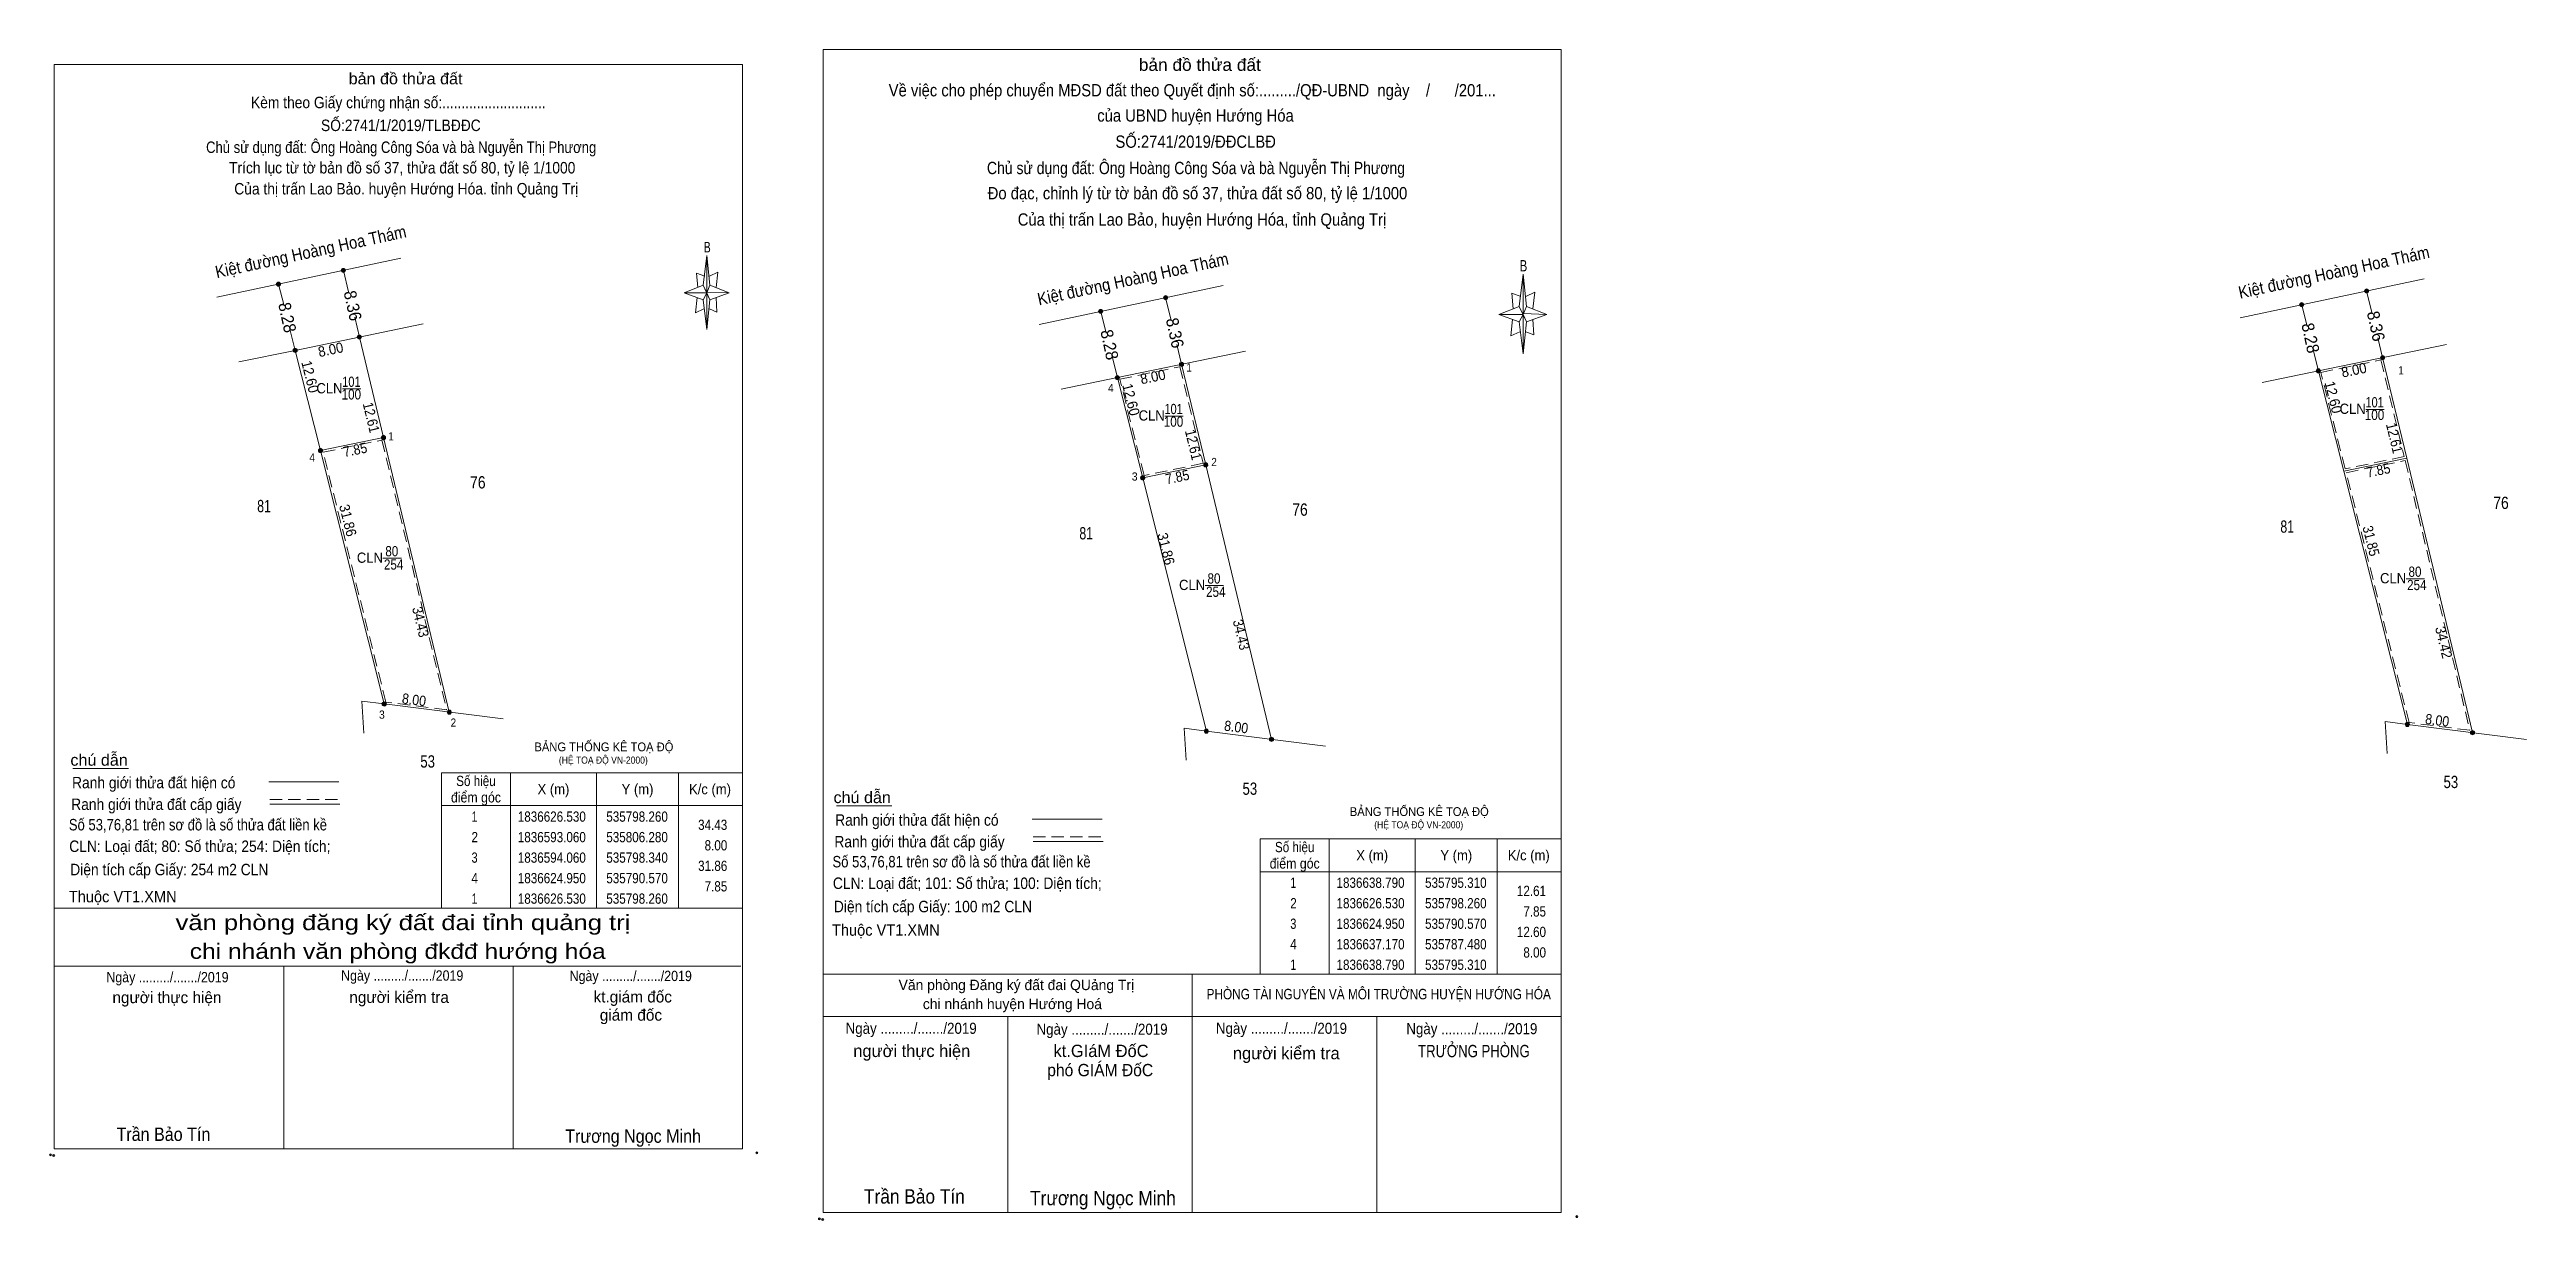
# Model space of a CAD drawing. Header units: metres. Extents: x 535511 to 536183, y 1836485 to 1836733.
# Drawn here: x 535510.8 to 535812.9, y 1836533.6 to 1836676.4 of the extents above; entities that cross this region are included whole.
import ezdxf
from ezdxf.enums import TextEntityAlignment as Align

# ---------------------------------------------------------------- set-up
doc = ezdxf.new("R2010")
doc.units = ezdxf.units.M
doc.header["$LTSCALE"] = 0.5
doc.header["$PDMODE"] = 32
doc.header["$PDSIZE"] = 0.25
doc.linetypes.add('DOTTED', pattern=[1.5, 0.3, -1.2])
doc.linetypes.add('MEDIUM_DASHED', pattern=[4.5, 3, -1.5])
for name, color, linetype, lineweight in [('1', 7, 'DOTTED', 13), ('10', 7, 'Continuous', 13), ('17', 7, 'Continuous', 13), ('2', 7, 'Continuous', 13), ('23', 7, 'Continuous', 13), ('5', 7, 'Continuous', 13), ('6', 7, 'Continuous', 13), ('63', 7, 'Continuous', 13)]:
    doc.layers.add(name, color=color, linetype=linetype, lineweight=lineweight)

msp = doc.modelspace()

# ---------------------------------------------------------------- texts
at = {"layer": '1'}
for s, height, width, p in [('BẢNG THỐNG KÊ TOẠ ĐỘ ', 1.072, 0.95, (535569.92, 1836590.79)), ('(HỆ TOẠ ĐỘ VN-2000)', 0.8672, 0.9, (535572.9, 1836589.28)), ('BẢNG THỐNG KÊ TOẠ ĐỘ ', 1.072, 0.95, (535669.36, 1836582.9)), ('(HỆ TOẠ ĐỘ VN-2000)', 0.8672, 0.9, (535672.34, 1836581.39))]:
    msp.add_text(s, height=height, dxfattribs=dict(at, width=width)).set_placement(p)
at = {"layer": '2'}
for s, rotation, width, p in [('8.00', 11.689, 0.95, (535545.1984, 1836639.16)), ('12.60', 284.191, 0.95, (535541.9634, 1836636.3082)), ('8.00', 11.689, 0.95, (535645.4684, 1836635.84)), ('8.00', 11.689, 0.95, (535791.9434, 1836636.661)), ('12.60', 284.191, 0.95, (535642.0734, 1836633.5182)), ('12.60', 284.191, 0.95, (535788.7034, 1836633.8082)), ('12.61', 283.529, 0.9, (535549.4124, 1836631.3412)), ('12.61', 283.529, 0.9, (535649.6824, 1836628.0212)), ('12.61', 283.529, 0.9, (535796.1537, 1836628.8362))]:
    msp.add_text(s, height=1.25, rotation=rotation, dxfattribs=dict(at, width=width)).set_placement(p, align=Align.CENTER)
for s, height, width, p in [(' 1', 1, 0.9, (535650.1, 1836637.09)), (' 1', 1, 0.9, (535797.89, 1836636.74)), (' 4', 1, 0.95, (535640.57, 1836634.58)), (' 1', 1, 0.9, (535552.77, 1836628.69)), (' 4', 1, 0.95, (535543.17, 1836626.11)), (' 2', 1, 0.9, (535653.14, 1836625.56)), (' 3', 1, 0.95, (535643.48, 1836623.79)), (' 3', 1, 0.95, (535551.67, 1836594.76)), (' 2', 1, 0.9, (535560.37, 1836593.79)), ('12.61', 1.25, 0.85, (535693.29, 1836573.14)), ('7.85', 1.25, 0.85, (535693.29, 1836570.64)), ('12.60', 1.25, 0.85, (535693.29, 1836568.14)), ('8.00', 1.25, 0.85, (535693.29, 1836565.64))]:
    msp.add_text(s, height=height, dxfattribs=dict(at, width=width)).set_placement(p, align=Align.RIGHT)
for s, width, p in [('100', 0.85, (535547.59, 1836633.68)), ('100', 0.85, (535647.86, 1836630.36)), ('100', 0.85, (535794.33, 1836631.18)), ('254', 0.85, (535552.75, 1836612.94)), ('254', 0.85, (535653.02, 1836609.62)), ('254', 0.85, (535799.49, 1836610.44)), ('Số hiệu', 0.85, (535662.64, 1836578.49)), ('điểm góc', 0.9, (535662.64, 1836576.49)), ('X (m)', 0.95, (535672.09, 1836577.49)), ('Y (m)', 0.95, (535682.345, 1836577.49)), ('K/c (m)', 0.95, (535691.185, 1836577.49)), (' 1', 0.75, (535662.29, 1836574.14)), ('1836638.790', 0.85, (535671.89, 1836574.14)), ('535795.310', 0.85, (535682.29, 1836574.14)), (' 2', 0.85, (535662.295, 1836571.64)), ('1836626.530', 0.85, (535671.89, 1836571.64)), ('535798.260', 0.85, (535682.29, 1836571.64)), (' 4', 0.85, (535662.29, 1836566.64)), (' 3', 0.8, (535662.285, 1836569.14)), ('1836624.950', 0.85, (535671.89, 1836569.14)), ('1836637.170', 0.85, (535671.89, 1836566.64)), ('535790.570', 0.85, (535682.29, 1836569.14)), ('535787.480', 0.85, (535682.29, 1836566.64)), (' 1', 0.75, (535662.29, 1836564.14)), ('1836638.790', 0.85, (535671.89, 1836564.14)), ('535795.310', 0.85, (535682.29, 1836564.14))]:
    msp.add_text(s, height=1.25, dxfattribs=dict(at, width=width)).set_placement(p, align=Align.CENTER)
at = {"layer": '23', "width": 0.85}
for p in [(535563.015, 1836622.83), (535663.285, 1836619.51), (535809.755, 1836620.33)]:
    msp.add_text('76', height=1.5, dxfattribs=at).set_placement(p, align=Align.CENTER)
at = {"layer": '5'}
for s, height, width, p in [('bản đồ thửa đất', 1.399, 1.05, (535554.205, 1836672.11)), ('bản đồ thửa đất', 1.5, 1.05, (535651.07, 1836673.75)), ('Kèm theo Giấy chứng nhận số:...........................', 1.399, 0.9, (535553.325, 1836669.2)), ('Về việc cho phép chuyển MĐSD đất theo Quyết định số:........./QĐ-UBND  ngày    /      /201...', 1.5, 0.9, (535650.15, 1836670.64)), ('SỐ:2741/1/2019/TLBĐĐC', 1.4, 0.9, (535553.63, 1836666.41)), ('của UBND huyện Hướng Hóa', 1.5, 0.9, (535650.54, 1836667.56)), ('Chủ sử dụng đất: Ông Hoàng Công Sóa và bà Nguyễn Thị Phương', 1.4, 0.85, (535553.67, 1836663.74)), ('SỐ:2741/2019/ĐĐCLBĐ', 1.5, 0.9, (535650.56, 1836664.37)), ('Trích lục từ tờ bản đồ số 37, thửa đất số 80, tỷ lệ 1/1000 ', 1.4, 0.9, (535554.03, 1836661.24)), ('Chủ sử dụng đất: Ông Hoàng Công Sóa và bà Nguyễn Thị Phương', 1.5, 0.85, (535650.6, 1836661.16)), ('Của thị trấn Lao Bảo. huyện Hướng Hóa. tỉnh Quảng Trị', 1.4, 0.9, (535554.285, 1836658.68)), ('Đo đạc, chỉnh lý từ tờ bản đồ số 37, thửa đất số 80, tỷ lệ 1/1000 ', 1.5, 0.9, (535651.035, 1836658.09)), ('Của thị trấn Lao Bảo, huyện Hướng Hóa, tỉnh Quảng Trị', 1.5, 0.9, (535651.335, 1836654.88)), ('B', 1.285, 0.75, (535590.995, 1836651.61)), ('B', 1.377, 0.75, (535690.54, 1836649.3)), ('văn phòng đăng ký đất đai tỉnh quảng trị', 1.865, 1.25, (535553.885, 1836568.98)), ('chi nhánh văn phòng đkđđ hướng hóa', 1.865, 1.2, (535553.25, 1836565.48)), ('Ngày ........./......./2019', 1.259, 0.9, (535525.165, 1836562.62)), ('Ngày ........./......./2019', 1.259, 0.9, (535553.795, 1836562.82)), ('Ngày ........./......./2019', 1.259, 0.9, (535581.665, 1836562.77)), ('Ngày ........./......./2019', 1.35, 0.9, (535615.865, 1836556.34)), ('Ngày ........./......./2019', 1.35, 0.9, (535639.145, 1836556.23)), ('Ngày ........./......./2019', 1.35, 0.9, (535661.025, 1836556.34)), ('Ngày ........./......./2019', 1.35, 0.9, (535684.245, 1836556.29)), ('phó GIÁM ĐốC', 1.5, 0.95, (535638.92, 1836551.17)), ('TRƯỞNG PHÒNG', 1.5, 0.8, (535684.495, 1836553.49)), ('Trần Bảo Tín', 1.629, 0.9, (535524.675, 1836543.28)), ('Trương Ngọc Minh', 1.63, 0.9, (535581.955, 1836543.05)), ('Trần Bảo Tín', 1.75, 0.9, (535616.26, 1836535.64)), ('Trương Ngọc Minh', 1.75, 0.9, (535639.255, 1836535.44))]:
    msp.add_text(s, height=height, dxfattribs=dict(at, width=width)).set_placement(p, align=Align.CENTER)
for s, height, p in [('người kiểm tra', 1.399, (535553.42, 1836560.11)), ('kt.giám đốc', 1.4, (535581.91, 1836560.16)), ('người thực hiện', 1.399, (535525.105, 1836560.08)), ('giám đốc', 1.4, (535581.69, 1836557.94)), ('người thực hiện', 1.5, (535615.94, 1836553.51)), ('kt.GIáM ĐốC', 1.5, (535639.025, 1836553.51)), ('người kiểm tra', 1.5, (535661.615, 1836553.23))]:
    msp.add_text(s, height=height, dxfattribs=at).set_placement(p, align=Align.CENTER)
at = {"layer": '6'}
for s, rotation, width, p in [('Kiệt đường Hoàng Hoa Thám', 12.184, 0.9, (535542.7967, 1836650.9745)), ('Kiệt đường Hoàng Hoa Thám', 12.184, 0.9, (535643.0667, 1836647.6545)), ('Kiệt đường Hoàng Hoa Thám', 12.184, 0.9, (535789.5367, 1836648.4745)), ('8.36', 282.151, 0.95, (535547.0391, 1836644.9629)), ('8.28', 282.151, 0.95, (535539.0548, 1836643.5229)), ('8.36', 282.151, 0.95, (535647.3091, 1836641.6429)), ('8.36', 282.151, 0.95, (535793.778, 1836642.4679)), ('8.28', 282.151, 0.95, (535639.3248, 1836640.2029)), ('8.28', 282.151, 0.95, (535785.7948, 1836641.0229))]:
    msp.add_text(s, height=1.5, rotation=rotation, dxfattribs=dict(at, width=width)).set_placement(p, align=Align.CENTER)
for s, height, width, p in [('CLN', 1.25, 0.95, (535544.925, 1836634.43)), ('101', 1.25, 0.8, (535547.6, 1836635.22)), ('CLN', 1.25, 0.95, (535645.195, 1836631.11)), ('101', 1.25, 0.8, (535647.87, 1836631.9)), ('CLN', 1.25, 0.95, (535791.665, 1836631.93)), ('101', 1.25, 0.8, (535794.34, 1836632.72)), ('81', 1.5, 0.75, (535536.945, 1836619.94)), ('81', 1.5, 0.75, (535637.215, 1836616.62)), ('81', 1.5, 0.75, (535783.685, 1836617.44)), ('CLN', 1.25, 0.95, (535549.855, 1836613.77)), ('80', 1.25, 0.85, (535552.525, 1836614.56)), ('80', 1.25, 0.85, (535799.265, 1836612.06)), ('CLN', 1.25, 0.95, (535650.125, 1836610.45)), ('80', 1.25, 0.85, (535652.795, 1836611.24)), ('CLN', 1.25, 0.95, (535796.595, 1836611.27)), ('53', 1.5, 0.8, (535556.9, 1836588.8)), ('53', 1.5, 0.8, (535657.17, 1836585.48)), ('53', 1.5, 0.8, (535803.64, 1836586.3)), ('PHÒNG TÀI NGUYÊN VÀ MÔI TRƯỜNG HUYỆN HƯỚNG HÓA', 1.27, 0.85, (535672.885, 1836560.55))]:
    msp.add_text(s, height=height, dxfattribs=dict(at, width=width)).set_placement(p, align=Align.CENTER)
for s, height, width, p in [('chú dẫn', 1.399, 1.05, (535513.33, 1836589.03)), ('Ranh giới thửa đất hiện có ', 1.399, 0.9, (535513.53, 1836586.27)), ('chú dẫn', 1.399, 1.05, (535606.4, 1836584.47)), ('Ranh giới thửa đất cấp giấy', 1.399, 0.9, (535513.43, 1836583.63)), ('Ranh giới thửa đất hiện có ', 1.399, 0.9, (535606.6, 1836581.71)), ('Số 53,76,81 trên sơ đồ là số thửa đất liền kề', 1.4, 0.85, (535513.14, 1836581.14)), ('CLN: Loại đất; 80: Số thửa; 254: Diện tích;', 1.4, 0.9, (535513.19, 1836578.51)), ('Ranh giới thửa đất cấp giấy', 1.399, 0.9, (535606.5, 1836579.07)), ('Diện tích cấp Giấy: 254 m2 CLN', 1.4, 0.9, (535513.31, 1836575.67)), ('Số 53,76,81 trên sơ đồ là số thửa đất liền kề', 1.4, 0.85, (535606.27, 1836576.63)), ('Thuộc VT1.XMN', 1.4, 0.95, (535513.14, 1836572.37)), ('CLN: Loại đất; 101: Số thửa; 100: Diện tích;', 1.4, 0.9, (535606.32, 1836574)), ('Diện tích cấp Giấy: 100 m2 CLN', 1.4, 0.9, (535606.44, 1836571.16)), ('Thuộc VT1.XMN', 1.4, 0.95, (535606.21, 1836568.3))]:
    msp.add_text(s, height=height, dxfattribs=dict(at, width=width)).set_placement(p)
for s, p in [(' Văn phòng Đăng ký đất đai QUảng Trị', (535628.46, 1836561.67)), ('chi nhánh huyện Hướng Hoá', (535628.21, 1836559.35))]:
    msp.add_text(s, height=1.267, dxfattribs=at).set_placement(p, align=Align.CENTER)
at = {"layer": '63'}
for s, rotation, width, p in [('7.85', 11.611, 0.9, (535548.1842, 1836626.9429)), ('7.85', 11.611, 0.9, (535648.4542, 1836623.6229)), ('7.85', 11.611, 0.9, (535794.9242, 1836624.4429)), ('31.86', 284.119, 0.95, (535546.5698, 1836618.7925)), ('31.86', 284.119, 0.95, (535646.3498, 1836615.3225)), ('31.85', 284.119, 0.9, (535793.3048, 1836616.2925)), ('34.43', 283.475, 0.9, (535555.4291, 1836606.4156)), ('34.43', 283.475, 0.9, (535655.5191, 1836604.8556)), ('34.42', 283.475, 0.95, (535802.1663, 1836603.9156)), ('8.00', 352.822, 0.9, (535555.1619, 1836596.4546)), ('8.00', 352.822, 0.9, (535801.9019, 1836593.9546)), ('8.00', 352.822, 0.9, (535655.4319, 1836593.1346))]:
    msp.add_text(s, height=1.25, rotation=rotation, dxfattribs=dict(at, width=width)).set_placement(p, align=Align.CENTER)
for s, width, p in [('điểm góc', 0.9, (535562.79, 1836584.55)), ('Số hiệu', 0.85, (535562.79, 1836586.55)), ('X (m)', 0.95, (535572.24, 1836585.55)), ('Y (m)', 0.95, (535582.495, 1836585.55)), ('K/c (m)', 0.95, (535591.335, 1836585.55)), (' 1', 0.75, (535562.44, 1836582.2)), ('1836626.530', 0.85, (535572.04, 1836582.2)), ('535798.260', 0.85, (535582.44, 1836582.2)), (' 2', 0.85, (535562.445, 1836579.7)), ('1836593.060', 0.85, (535572.04, 1836579.7)), ('535806.280', 0.85, (535582.44, 1836579.7)), (' 3', 0.8, (535562.435, 1836577.2)), ('1836594.060', 0.85, (535572.04, 1836577.2)), ('535798.340', 0.85, (535582.44, 1836577.2)), (' 4', 0.85, (535562.44, 1836574.7)), ('1836624.950', 0.85, (535572.04, 1836574.7)), ('535790.570', 0.85, (535582.44, 1836574.7)), (' 1', 0.75, (535562.44, 1836572.2)), ('1836626.530', 0.85, (535572.04, 1836572.2)), ('535798.260', 0.85, (535582.44, 1836572.2))]:
    msp.add_text(s, height=1.25, dxfattribs=dict(at, width=width)).set_placement(p, align=Align.CENTER)
at = {"layer": '63', "width": 0.85}
for s, p in [('34.43', (535593.44, 1836581.2)), ('8.00', (535593.44, 1836578.7)), ('31.86', (535593.44, 1836576.2)), ('7.85', (535593.44, 1836573.7))]:
    msp.add_text(s, height=1.25, dxfattribs=at).set_placement(p, align=Align.RIGHT)

# ---------------------------------------------------------------- hatches: boundary and pattern name
at = {"layer": '10'}
for points in [[(535546.87, 1836649.42, 1), (535546.37, 1836649.42, 1)], [(535538.96, 1836647.74, 1), (535538.46, 1836647.74, 1)], [(535647.14, 1836646.1, 1), (535646.64, 1836646.1, 1)], [(535793.61, 1836646.92, 1), (535793.11, 1836646.92, 1)], [(535639.23, 1836644.42, 1), (535638.73, 1836644.42, 1)], [(535785.7, 1836645.24, 1), (535785.2, 1836645.24, 1)], [(535548.82, 1836641.29, 1), (535548.32, 1836641.29, 1)], [(535540.99, 1836639.67, 1), (535540.49, 1836639.67, 1)], [(535649.09, 1836637.97, 1), (535648.59, 1836637.97, 1)], [(535787.73, 1836637.17, 1), (535787.23, 1836637.17, 1)], [(535795.56, 1836638.79, 1), (535795.06, 1836638.79, 1)], [(535641.26, 1836636.35, 1), (535640.76, 1836636.35, 1)], [(535551.85, 1836596.56, 1), (535551.35, 1836596.56, 1)], [(535559.79, 1836595.56, 1), (535559.29, 1836595.56, 1)], [(535652.12, 1836593.24, 1), (535651.62, 1836593.24, 1)], [(535660.06, 1836592.24, 1), (535659.56, 1836592.24, 1)], [(535798.59, 1836594.06, 1), (535798.09, 1836594.06, 1)], [(535806.53, 1836593.06, 1), (535806.03, 1836593.06, 1)]]:
    msp.add_hatch(color=256, dxfattribs=at).paths.add_polyline_path(points)
at = {"layer": '63'}
for points in [[(535551.77, 1836629.03, 1), (535551.27, 1836629.03, 1)], [(535544.08, 1836627.45, 1), (535543.58, 1836627.45, 1)], [(535652.04, 1836625.71, 1), (535651.54, 1836625.71, 1)], [(535644.35, 1836624.13, 1), (535643.85, 1836624.13, 1)]]:
    msp.add_hatch(color=256, dxfattribs=at).paths.add_polyline_path(points)

# ---------------------------------------------------------------- linework, layer by layer
at = {"layer": '1', "linetype": 'MEDIUM_DASHED'}
for points in [[(535551.33, 1836628.74), (535559.21, 1836595.85), (535551.8, 1836596.79), (535544.14, 1836627.26)], [(535798.07, 1836626.24), (535805.95, 1836593.35), (535798.54, 1836594.29), (535790.88, 1836624.76)]]:
    msp.add_lwpolyline(points, close=True, dxfattribs=at)
at = {"layer": '10'}
for p, q in [((535538.71, 1836647.74), (535539.38, 1836645.09)), ((535638.98, 1836644.42), (535639.65, 1836641.77)), ((535785.45, 1836645.24), (535786.12, 1836642.59)), ((535540.01, 1836642.58), (535540.74, 1836639.67)), ((535640.28, 1836639.26), (535641.01, 1836636.35)), ((535786.75, 1836640.08), (535787.48, 1836637.17)), ((535549.12, 1836593.01), (535548.88, 1836596.91)), ((535551.6, 1836596.56), (535566.12, 1836594.73)), ((535649.39, 1836589.69), (535649.15, 1836593.59)), ((535651.87, 1836593.24), (535666.39, 1836591.41)), ((535795.86, 1836590.51), (535795.62, 1836594.41)), ((535798.34, 1836594.06), (535812.86, 1836592.23))]:
    msp.add_line(p, q, dxfattribs=at)
for points in [[(535548.57, 1836641.29), (535551.52, 1836629.03), (535559.54, 1836595.56)], [(535551.6, 1836596.56), (535543.83, 1836627.45), (535540.74, 1836639.67)], [(535648.84, 1836637.97), (535651.79, 1836625.71), (535659.81, 1836592.24)], [(535798.34, 1836594.06), (535790.57, 1836624.95), (535787.48, 1836637.17)], [(535795.31, 1836638.79), (535798.26, 1836626.53), (535806.28, 1836593.06)], [(535651.87, 1836593.24), (535644.1, 1836624.13), (535641.01, 1836636.35)]]:
    msp.add_lwpolyline(points, dxfattribs=at)
for centre in [(535546.62, 1836649.42), (535538.71, 1836647.74), (535646.89, 1836646.1), (535793.36, 1836646.92), (535638.98, 1836644.42), (535785.45, 1836645.24), (535548.57, 1836641.29), (535540.74, 1836639.67), (535648.84, 1836637.97), (535787.48, 1836637.17), (535795.31, 1836638.79), (535641.01, 1836636.35), (535551.6, 1836596.56), (535559.54, 1836595.56), (535651.87, 1836593.24), (535659.81, 1836592.24), (535798.34, 1836594.06), (535806.28, 1836593.06)]:
    msp.add_circle(centre, 0.25, dxfattribs=at)
at = {"layer": '17'}
for p, q in [((535513.64, 1836588.69), (535520.41, 1836588.69)), ((535606.74, 1836584.14), (535613.51, 1836584.14))]:
    msp.add_line(p, q, dxfattribs=at)
at = {"layer": '2'}
for p, q in [((535546.62, 1836649.42), (535547.26, 1836646.79)), ((535793.36, 1836646.92), (535794, 1836644.29)), ((535548, 1836643.7), (535548.57, 1836641.29)), ((535646.89, 1836646.1), (535647.53, 1836643.47)), ((535648.27, 1836640.38), (535648.84, 1836637.97)), ((535794.74, 1836641.2), (535795.31, 1836638.79)), ((535666.84, 1836580.11), (535666.84, 1836563.61)), ((535677.34, 1836580.11), (535677.34, 1836563.61)), ((535687.34, 1836580.11), (535687.34, 1836563.61)), ((535658.44, 1836576.11), (535695.14, 1836576.11))]:
    msp.add_line(p, q, dxfattribs=at)
at = {"layer": '2', "linetype": 'MEDIUM_DASHED'}
for points in [[(535648.65, 1836637.68), (535651.49, 1836625.9), (535644.28, 1836624.42), (535641.32, 1836636.16)], [(535795.12, 1836638.5), (535797.96, 1836626.72), (535790.75, 1836625.24), (535787.79, 1836636.98)]]:
    msp.add_lwpolyline(points, close=True, dxfattribs=at)
at = {"layer": '2'}
msp.add_lwpolyline([(535658.44, 1836580.11), (535695.14, 1836580.11), (535695.14, 1836563.61), (535658.44, 1836563.61)], close=True, dxfattribs=at)
at = {"layer": '23'}
for p, q in [((535553.63, 1836650.9), (535531.2, 1836646.14)), ((535653.9, 1836647.58), (535631.47, 1836642.82)), ((535800.37, 1836648.4), (535777.94, 1836643.64)), ((535540.74, 1836639.67), (535556.36, 1836642.9)), ((535787.48, 1836637.17), (535803.1, 1836640.4)), ((535533.88, 1836638.26), (535540.74, 1836639.67)), ((535641.01, 1836636.35), (535656.63, 1836639.58)), ((535780.62, 1836635.76), (535787.48, 1836637.17)), ((535634.15, 1836634.94), (535641.01, 1836636.35)), ((535543.83, 1836627.45), (535551.52, 1836629.03)), ((535644.1, 1836624.13), (535651.79, 1836625.71)), ((535790.57, 1836624.95), (535798.26, 1836626.53)), ((535548.88, 1836596.91), (535551.6, 1836596.56)), ((535649.15, 1836593.59), (535651.87, 1836593.24)), ((535795.62, 1836594.41), (535798.34, 1836594.06))]:
    msp.add_line(p, q, dxfattribs=at)
at = {"layer": '5'}
for p, q in [((535590.51, 1836647.61), (535590.96, 1836651.25)), ((535590.51, 1836645.85), (535588.18, 1836646.69)), ((535591.33, 1836647.61), (535593.67, 1836646.69)), ((535690.01, 1836645.04), (535690.5, 1836648.95)), ((535591.33, 1836645.85), (535590.96, 1836642.22)), ((535592.18, 1836644.35), (535591.26, 1836644.73)), ((535592.08, 1836646.12), (535592.18, 1836644.35)), ((535690.01, 1836643.15), (535687.52, 1836644.06)), ((535690.89, 1836645.04), (535693.4, 1836644.06)), ((535691.7, 1836643.44), (535691.81, 1836641.55)), ((535690.89, 1836643.15), (535690.5, 1836639.26)), ((535691.81, 1836641.55), (535690.82, 1836641.95)), ((535511.36, 1836571.67), (535595.29, 1836571.67)), ((535511.36, 1836564.58), (535595.1, 1836564.58)), ((535511.36, 1836564.58), (535595.1, 1836564.58)), ((535511.36, 1836564.58), (535595.1, 1836564.58)), ((535539.34, 1836542.3), (535539.34, 1836564.58)), ((535567.31, 1836542.3), (535567.31, 1836564.58)), ((535605.14, 1836563.61), (535695.14, 1836563.61)), ((535650.14, 1836534.55), (535650.14, 1836563.61)), ((535605.14, 1836558.45), (535695.14, 1836558.45)), ((535605.14, 1836558.45), (535694.94, 1836558.45)), ((535605.14, 1836558.45), (535694.94, 1836558.45)), ((535605.14, 1836534.55), (535605.14, 1836558.45)), ((535627.64, 1836534.55), (535627.64, 1836558.45)), ((535672.64, 1836534.55), (535672.64, 1836558.45))]:
    msp.add_line(p, q, dxfattribs=at)
for points in [[(535511.36, 1836674.53), (535595.29, 1836674.53), (535595.29, 1836542.3), (535511.36, 1836542.3)], [(535605.14, 1836676.35), (535695.14, 1836676.35), (535695.14, 1836534.55), (535605.14, 1836534.55)], [(535590.96, 1836651.25), (535591.33, 1836647.61), (535590.96, 1836646.69)], [(535590.96, 1836646.69), (535588.18, 1836646.69), (535590.51, 1836647.61), (535591.33, 1836645.85), (535593.67, 1836646.69), (535590.96, 1836646.78)], [(535590.96, 1836646.69), (535590.96, 1836642.22), (535590.51, 1836645.85)], [(535690.5, 1836648.95), (535690.89, 1836645.04), (535690.5, 1836644.06)], [(535690.5, 1836644.06), (535687.52, 1836644.06), (535690.01, 1836645.04), (535690.89, 1836643.15), (535693.4, 1836644.06), (535690.5, 1836644.15)], [(535690.5, 1836644.06), (535690.5, 1836639.26), (535690.01, 1836643.15)]]:
    msp.add_lwpolyline(points, close=True, dxfattribs=at)
for points in [[(535590.96, 1836646.69), (535590.51, 1836647.61), (535588.18, 1836646.69)], [(535590.69, 1836648.73), (535589.67, 1836649.1), (535589.84, 1836647.34)], [(535590.96, 1836646.69), (535591.33, 1836645.85), (535593.67, 1836646.69)], [(535591.26, 1836648.73), (535592.28, 1836649.2), (535592.08, 1836647.34)], [(535690.21, 1836646.24), (535689.11, 1836646.64), (535689.3, 1836644.75)], [(535690.82, 1836646.24), (535691.91, 1836646.75), (535691.7, 1836644.75)], [(535589.77, 1836646.12), (535589.57, 1836644.25), (535590.59, 1836644.73)], [(535690.5, 1836644.06), (535690.01, 1836645.04), (535687.52, 1836644.06)], [(535689.22, 1836643.44), (535689.01, 1836641.44), (535690.1, 1836641.95)], [(535690.5, 1836644.06), (535690.89, 1836643.15), (535693.4, 1836644.06)], [(535595.29, 1836542.3), (535511.36, 1836542.3), (535511.36, 1836564.58)], [(535695.14, 1836534.55), (535605.14, 1836534.55), (535605.14, 1836558.45)]]:
    msp.add_lwpolyline(points, dxfattribs=at)
for p in [(535510.91, 1836541.58), (535511.29, 1836541.51), (535604.67, 1836533.78), (535605.07, 1836533.71)]:
    msp.add_point(p, dxfattribs=at)
at = {"layer": '6'}
for p, q in [((535546.52, 1836634.98), (535548.76, 1836634.98)), ((535646.79, 1836631.66), (535649.03, 1836631.66)), ((535793.26, 1836632.48), (535795.5, 1836632.48)), ((535551.45, 1836614.32), (535553.69, 1836614.32)), ((535651.72, 1836611), (535653.96, 1836611)), ((535798.19, 1836611.82), (535800.43, 1836611.82)), ((535537.52, 1836587.06), (535546.05, 1836587.06)), ((535537.65, 1836584.34), (535546.17, 1836584.34)), ((535630.62, 1836582.51), (535639.15, 1836582.51)), ((535630.75, 1836579.79), (535639.27, 1836579.79)), ((535605.14, 1836563.61), (535695.14, 1836563.61))]:
    msp.add_line(p, q, dxfattribs=at)
at = {"layer": '6', "linetype": 'MEDIUM_DASHED'}
for p, q in [((535537.65, 1836584.91), (535546.23, 1836584.91)), ((535630.75, 1836580.36), (535639.33, 1836580.36))]:
    msp.add_line(p, q, dxfattribs=at)
at = {"layer": '6'}
for p in [(535597.05, 1836541.83), (535697.04, 1836534.05)]:
    msp.add_point(p, dxfattribs=at)
at = {"layer": '63'}
for p, q in [((535566.99, 1836588.17), (535566.99, 1836571.67)), ((535577.49, 1836588.17), (535577.49, 1836571.67)), ((535587.49, 1836588.17), (535587.49, 1836571.67)), ((535558.59, 1836584.17), (535595.29, 1836584.17))]:
    msp.add_line(p, q, dxfattribs=at)
msp.add_lwpolyline([(535558.59, 1836588.17), (535595.29, 1836588.17), (535595.29, 1836571.67), (535558.59, 1836571.67)], close=True, dxfattribs=at)
at = {"layer": '63', "linetype": 'MEDIUM_DASHED'}
for centre in [(535551.52, 1836629.03), (535543.83, 1836627.45), (535651.79, 1836625.71), (535644.1, 1836624.13)]:
    msp.add_circle(centre, 0.25, dxfattribs=at)

msp.set_redraw_order([(e.dxf.handle, doc.entitydb.next_handle()) for e in msp.query("TEXT MTEXT ATTDEF DIMENSION ARC_DIMENSION")])  # texts and dimensions are drawn at this point

doc.saveas('drawing.dxf')
